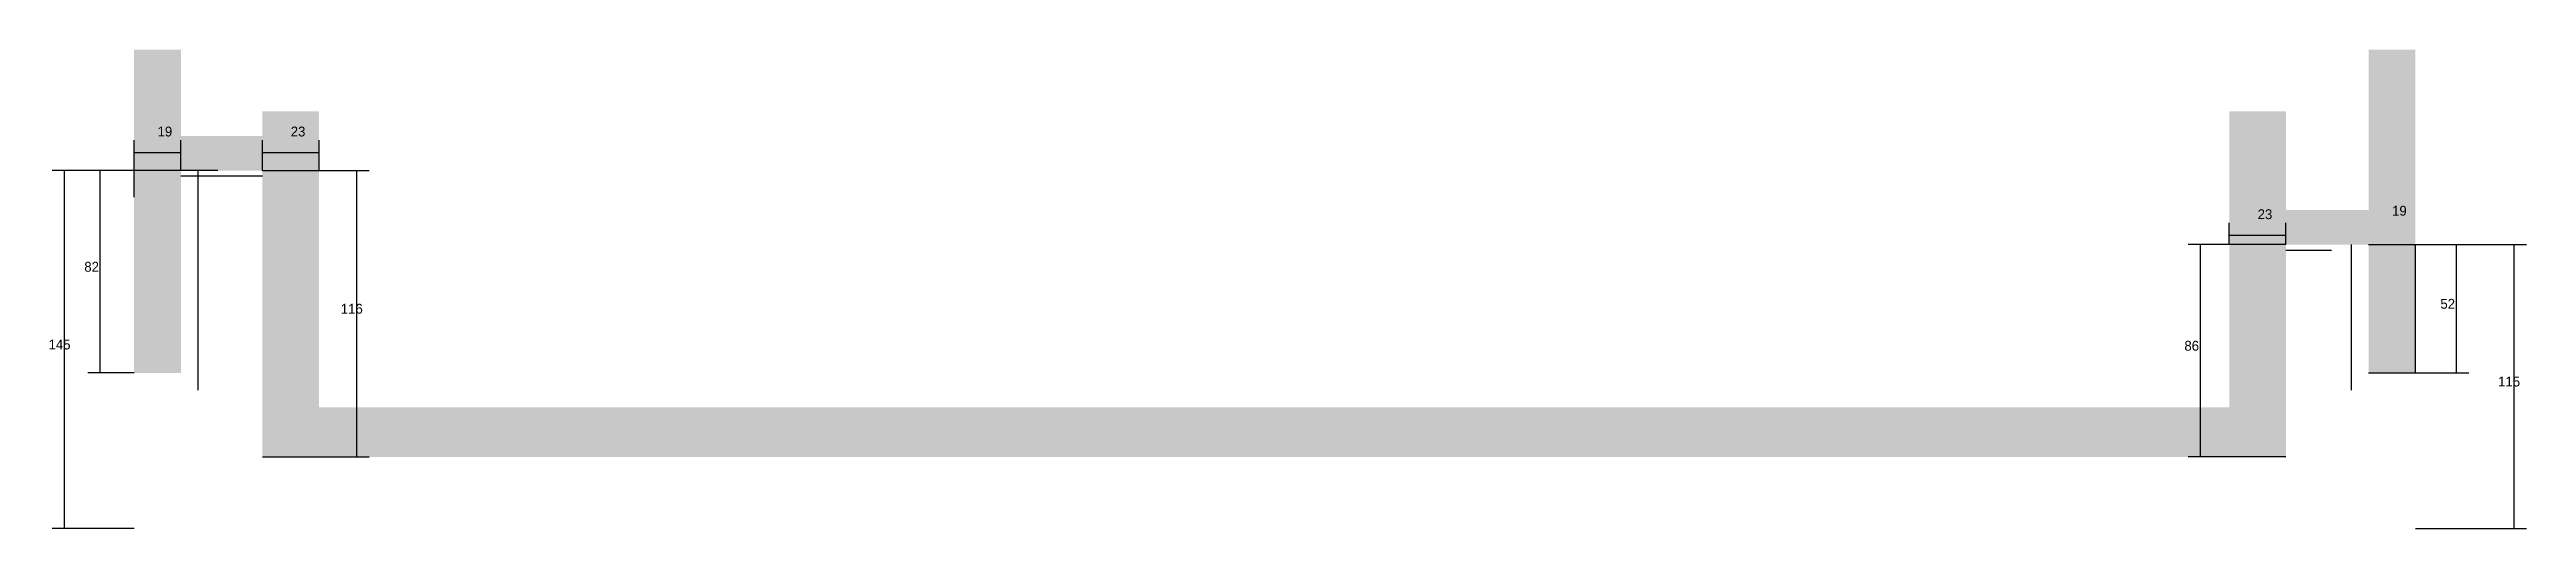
# Model space of a CAD drawing. Header units: metres. Extents: x -10353 to -7555, y 8505 to 9823.
# Drawn here: x -8559 to -7555, y 8505 to 8699 of the extents above; entities that cross this region are included whole.
import ezdxf

# ---------------------------------------------------------------- set-up
doc = ezdxf.new("R2010")
doc.units = ezdxf.units.M
doc.layers.add('COTA', color=241, linetype='Continuous')
doc.layers.add('SARR_2.2x7', color=40, linetype='Continuous')

msp = doc.modelspace()

# ---------------------------------------------------------------- texts
at = {"layer": 'COTA'}
for s, p in [('19', (-8515.6, 8664.2)), ('23', (-8461.6, 8664.2)), ('23', (-7664.1, 8630.7)), ('19', (-7609.6, 8632.1)), ('82', (-8545.3, 8609.4)), ('52', (-7590, 8594.4)), ('116', (-8441.3, 8592.4)), ('145', (-8559.8, 8577.9)), ('86', (-7693.8, 8577.4)), ('115', (-7566.6, 8562.9))]:
    msp.add_text(s, height=4, dxfattribs=at).set_placement(p)

# ---------------------------------------------------------------- hatches: boundary and pattern name
at = {"layer": 'COTA'}
h = msp.add_hatch(dxfattribs=at)
h.set_pattern_fill('AR-CONC', scale=0.03)
h.paths.add_polyline_path([(-8450.1, 8554.4), (-8450.1, 8674.4), (-8473.1, 8674.4), (-8473.1, 8664.4), (-8506.1, 8664.4), (-8506.1, 8699.4), (-8525.1, 8699.4), (-8525.1, 8568.4), (-8506.1, 8568.4), (-8506.1, 8650.4), (-8473.1, 8650.4), (-8473.1, 8534.4), (-8450.1, 8534.4), (-7675.6, 8534.4), (-7652.6, 8534.4), (-7652.6, 8620.4), (-7619.1, 8620.4), (-7619.1, 8568.4), (-7600.1, 8568.4), (-7600.1, 8699.4), (-7619.1, 8699.4), (-7619.1, 8634.4), (-7652.6, 8634.4), (-7652.6, 8674.4), (-7675.6, 8674.4), (-7675.6, 8554.4)])

# ---------------------------------------------------------------- linework, layer by layer
for p, q in [((-8525.1, 8639.6), (-8525.1, 8662.7)), ((-8525.1, 8657.7), (-8506.1, 8657.7)), ((-8506.1, 8650.4), (-8506.1, 8662.7)), ((-8473.1, 8650.4), (-8473.1, 8662.7)), ((-8473.1, 8657.7), (-8450.1, 8657.7)), ((-8450.1, 8650.4), (-8450.1, 8662.7)), ((-8491.1, 8650.4), (-8558.3, 8650.4)), ((-8553.3, 8505.4), (-8553.3, 8650.4)), ((-8508.5, 8650.4), (-8543.8, 8650.4)), ((-8538.8, 8568.4), (-8538.8, 8650.4)), ((-8473.1, 8650.4), (-8429.8, 8650.4)), ((-8434.8, 8534.4), (-8434.8, 8650.4)), ((-7675.6, 8620.4), (-7675.6, 8629.2)), ((-7652.6, 8620.4), (-7652.6, 8629.2)), ((-7652.6, 8620.4), (-7692.3, 8620.4)), ((-7687.3, 8534.4), (-7687.3, 8620.4)), ((-7675.6, 8624.2), (-7652.6, 8624.2)), ((-7619.1, 8620.4), (-7578.5, 8620.4)), ((-7619.1, 8620.4), (-7595.1, 8620.4)), ((-7619.1, 8620.4), (-7555.1, 8620.4)), ((-7600.1, 8568.4), (-7600.1, 8620.4)), ((-7583.5, 8568.4), (-7583.5, 8620.4)), ((-7560.1, 8505.4), (-7560.1, 8620.4)), ((-8525.1, 8568.4), (-8543.8, 8568.4)), ((-7619.1, 8568.4), (-7578.5, 8568.4)), ((-7600.1, 8568.4), (-7595.1, 8568.4)), ((-8473.1, 8534.4), (-8429.8, 8534.4)), ((-7652.6, 8534.4), (-7692.3, 8534.4)), ((-8525.1, 8505.4), (-8558.3, 8505.4)), ((-7600.1, 8505.4), (-7555.1, 8505.4))]:
    msp.add_line(p, q, dxfattribs=at)
at = {"layer": 'SARR_2.2x7'}
for p, q in [((-8506.1, 8648.2), (-8473.1, 8648.2)), ((-8499.1, 8561.4), (-8499.1, 8650.4)), ((-7652.6, 8618.2), (-7634.1, 8618.2)), ((-7626.1, 8561.4), (-7626.1, 8620.4))]:
    msp.add_line(p, q, dxfattribs=at)

msp.set_redraw_order([(e.dxf.handle, doc.entitydb.next_handle()) for e in msp.query("TEXT MTEXT ATTDEF DIMENSION ARC_DIMENSION")])  # texts and dimensions are drawn at this point

doc.saveas('drawing.dxf')
